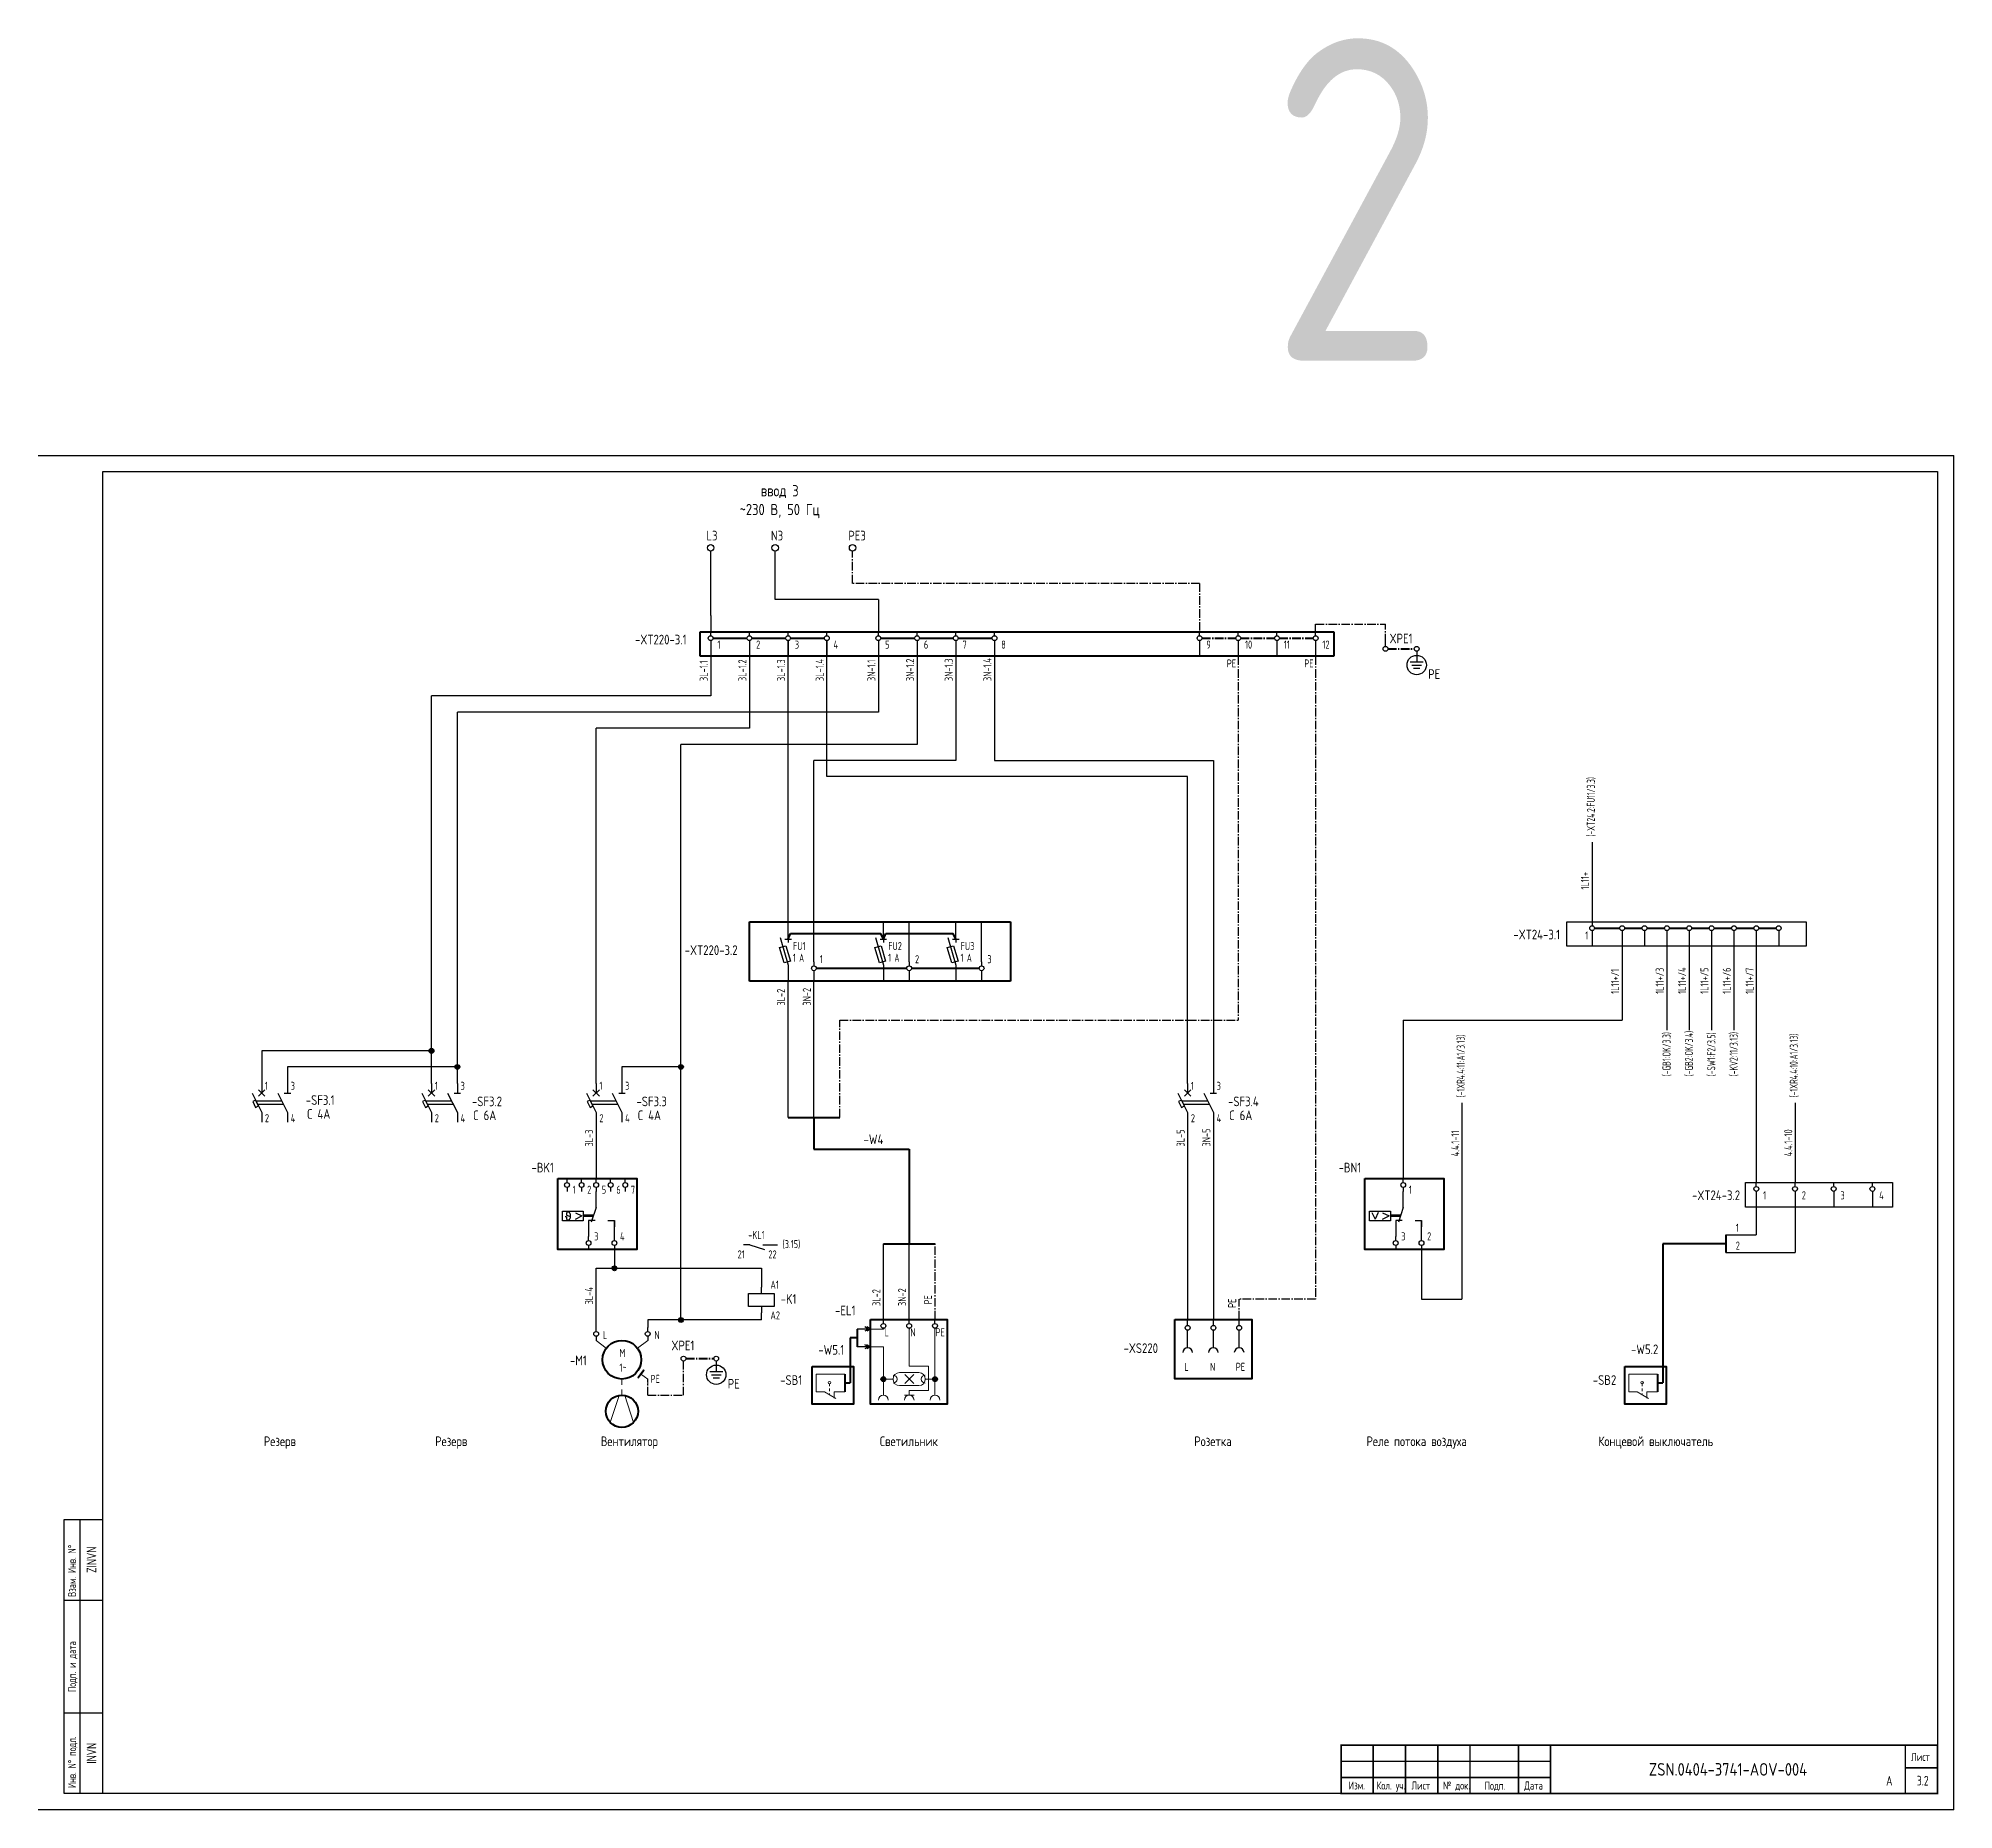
# Model space of a CAD drawing. Header units: millimetres. Extents: x 98 to 20644, y -7467 to -6136.
# Drawn here: x 692 to 1286, y -7467 to -6918 of the extents above; entities that cross this region are included whole.
import ezdxf
from ezdxf.enums import TextEntityAlignment as Align

# ---------------------------------------------------------------- set-up
doc = ezdxf.new("R2010")
doc.units = ezdxf.units.MM
doc.set_wipeout_variables(frame=1)
doc.linetypes.add('EPL_DASHLONGDOT', pattern=[1, 0.66, -0.12, 0.1, -0.12])
doc.layers.add('EPLAN108', color=5, linetype='Continuous', lineweight=30)
for name, color, linetype in [('Временный', 6, 'Continuous'), ('КИА_МАРКИРОВКА', 2, 'Continuous'), ('КИА_НАКЛЕЙКИ', 1, 'Continuous'), ('КИА_РАМКИ-ШТАМПЫ', 7, 'Continuous'), ('ФОРМАТ', 7, 'Continuous')]:
    doc.layers.add(name, color=color, linetype=linetype)
doc.styles.add('GOST 2.304 type A', font='')
doc.styles.add('GOST-A 3-1', font='', dxfattribs={"height": 3})
doc.styles.add('GOSTA-2.5-1', font='', dxfattribs={"width": 0.9, "height": 2.5})
doc.styles.add('ROMAND0-100', font='romand.shx')
doc.styles.add('ROMANS0-60', font='romans.shx', dxfattribs={"width": 0.6})
doc.styles.add('ROMANS0-70', font='romans.shx', dxfattribs={"width": 0.7})
doc.styles.get('GOST 2.304 type A').set_extended_font_data('GOST 2.304 type A')
doc.styles.get('GOST-A 3-1').set_extended_font_data('GOST type A')
doc.styles.get('GOSTA-2.5-1').set_extended_font_data('GOST Type AU')

msp = doc.modelspace()

# ---------------------------------------------------------------- texts
at = {"style": 'GOST-A 3-1'}
for s, height, p in [('2', 100, (1073.67, -7017.74)), ('L3', 3, (899.21, -7073.46)), ('N3', 3, (919.21, -7073.46)), ('PE3', 3, (943.21, -7073.46)), ('Резерв', 3, (761.93, -7354.32)), ('Резерв', 3, (815.07, -7354.32)), ('Вентилятор', 3, (866.46, -7354.32)), ('Светильник', 3, (952.98, -7354.32)), ('Розетка', 3, (1050.49, -7354.32)), ('Реле потока воздуха ', 3, (1103.89, -7354.32)), ('Концевой выключатель', 3, (1175.83, -7354.32))]:
    msp.add_text(s, height=height, dxfattribs=at).set_placement(p)
at = {"style": 'GOSTA-2.5-1'}
for s, width, p in [('FU1', 0.9, (926.02, -7200.5)), ('FU2', 0.9, (955.58, -7200.5)), ('FU3', 0.9, (978.02, -7200.5)), ('1', 0.9, (1171.74, -7197.22)), ('1 A', 0.7, (926.02, -7204.13)), ('1', 0.9, (934.33, -7204.57)), ('1 A', 0.7, (955.58, -7204.13)), ('2', 0.9, (963.89, -7204.57)), ('1 A', 0.7, (978.02, -7204.13)), ('3', 0.9, (986.33, -7204.57)), ('1', 0.9, (762.28, -7243.84)), ('3', 0.9, (770.28, -7243.84)), ('1', 0.9, (814.95, -7243.84)), ('3', 0.9, (822.95, -7243.84)), ('1', 0.9, (865.99, -7243.84)), ('3', 0.9, (873.99, -7243.84)), ('1', 0.9, (1049.43, -7243.84)), ('3', 0.9, (1057.43, -7243.84)), ('2', 0.9, (762.28, -7253.88)), ('4', 0.9, (770.28, -7253.88)), ('2', 0.9, (814.95, -7253.88)), ('4', 0.9, (822.95, -7253.88)), ('2', 0.9, (865.99, -7253.88)), ('4', 0.9, (873.99, -7253.88)), ('2', 0.9, (1049.43, -7253.88)), ('4', 0.9, (1057.43, -7253.88)), ('-KL1', 0.9, (912.15, -7290.09)), ('1', 0.9, (1218.41, -7287.88)), ('21', 0.9, (908.85, -7296.11)), ('22', 0.9, (918.41, -7296.11)), ('(3.15)', 0.8, (922.8, -7292.93)), ('2', 0.9, (1218.41, -7293.39)), ('A1', 0.9, (919.04, -7305.53)), ('A2', 0.9, (919.04, -7315.03))]:
    msp.add_text(s, height=2.5, dxfattribs=dict(at, width=width)).set_placement(p)
at = {"color": 7, "style": 'GOST-A 3-1'}
for s, p in [('C 4A', (775.3, -7252.82)), ('C 6A', (826.82, -7253.24)), ('C 4A', (877.86, -7253.24)), ('C 6A', (1061.3, -7253.24))]:
    msp.add_text(s, height=3, dxfattribs=at).set_placement(p)
at = {"color": 2, "style": 'GOST-A 3-1'}
msp.add_text('-K1', height=3, dxfattribs=at).set_placement((922.24, -7310.2))
at = {"style": 'GOSTA-2.5-1', "width": 0.9}
msp.add_text('PE', height=2.5, rotation=90, dxfattribs=at).set_placement((1063.49, -7311.44))
at = {"style": 'ROMANS0-70', "width": 0.7}
for s, p in [('Взам. Инв. N%%d', (704.46, -7401.07)), ('Подп. и дата', (704.46, -7430.6)), ('Инв. N%%d подл.', (704.46, -7460.37))]:
    msp.add_text(s, height=2.5, rotation=90, dxfattribs=at).set_placement(p, align=Align.BOTTOM_LEFT)
at = {"style": 'ROMANS0-70', "width": 0.7, "flags": 12}
for tag, p in [('ZINVN', (708.5, -7389.57)), ('INVN', (708.5, -7449.57))]:
    msp.add_attdef(tag, text='', height=3, rotation=90, dxfattribs=at).set_placement(p, align=Align.MIDDLE_CENTER)
at = {"layer": 'EPLAN108', "color": 7, "insert": (921.93, -7061.43), "char_height": 3.5, "attachment_point": 5, "style": 'GOST 2.304 type A'}
msp.add_mtext('ввод 3 \\P~230 B, 50 Гц', dxfattribs=at)
at = {"layer": 'Временный', "style": 'GOSTA-2.5-1', "width": 0.7}
for s, p in [('(-XT24.2:FU11/3.3)', (1174.73, -7165.31)), ('(-GB1:OK/3.3)', (1198.2, -7239.64)), ('(-GB2:OK/3.4)', (1205.13, -7239.64)), ('(-SW1:F2/3.5)', (1212.07, -7239.64)), ('(-KV2:11/3.13)', (1219, -7239.64)), ('(-1XR4.4:11:A1/3.13)', (1134.38, -7246.17)), ('(-1XR4.4:10:A1/3.13)', (1237.66, -7246.17))]:
    msp.add_text(s, height=2.5, rotation=90, dxfattribs=at).set_placement(p)
at = {"layer": 'КИА_МАРКИРОВКА', "style": 'GOSTA-2.5-1', "width": 0.9}
for s, p in [('3L-1.1', (899.59, -7117.07)), ('3L-1.2', (911.59, -7117.07)), ('3L-1.3', (923.59, -7117.07)), ('3L-1.4', (935.59, -7117.07)), ('3N-1.1', (951.59, -7117.07)), ('3N-1.2', (963.59, -7117.07)), ('3N-1.3', (975.59, -7117.07)), ('3N-1.4', (987.59, -7117.07)), ('1L11+', (1172.89, -7181.71)), ('1L11+/1', (1182.22, -7214.06)), ('1L11+/3', (1196.08, -7214.07)), ('1L11+/4', (1203.02, -7214.07)), ('1L11+/5', (1209.95, -7214.06)), ('1L11+/6', (1216.88, -7214.06)), ('1L11+/7', (1223.95, -7214.07)), ('3L-2', (923.58, -7217.71)), ('3N-2', (931.58, -7217.71)), ('3L-3', (864.05, -7261.41)), ('3L-5', (1047.49, -7261.41)), ('3N-5', (1055.49, -7261.41)), ('4.4.1-11', (1132.66, -7264.45)), ('4.4.1-10', (1235.94, -7264.45)), ('3L-4', (864.05, -7310.38)), ('3L-2', (953.14, -7310.87)), ('3N-2', (961.14, -7310.87)), ('PE', (969.14, -7310.38))]:
    msp.add_text(s, height=2.5, rotation=90, dxfattribs=at).set_placement(p)
for p in [(1060.59, -7112.87), (1084.59, -7112.87)]:
    msp.add_text('PE', height=2.5, dxfattribs=at).set_placement(p)
at = {"layer": 'КИА_МАРКИРОВКА', "style": 'GOST-A 3-1'}
for s, p in [('-W4', (947.92, -7260.68)), ('-W5.1', (933.9, -7325.96)), ('-W5.2', (1185.92, -7325.8))]:
    msp.add_text(s, height=3, dxfattribs=at).set_placement(p)
at = {"layer": 'КИА_НАКЛЕЙКИ', "style": 'GOST-A 3-1'}
for s, p in [('-XT220-3.1', (877.05, -7105.7)), ('XPE1', (1111.05, -7105.36)), ('-XT220-3.2', (892.47, -7202.02)), ('-XT24-3.1', (1149.45, -7197.17)), ('-SF3.1', (774.96, -7248.5)), ('-SF3.2', (826.47, -7248.92)), ('-SF3.3', (877.51, -7248.92)), ('-SF3.4', (1060.96, -7248.92)), ('-BN1', (1095.25, -7269.45)), ('-XT24-3.2', (1204.85, -7278.03)), ('-EL1', (939.09, -7313.75)), ('XPE1', (888.34, -7324.61)), ('-XS220', (1028.55, -7325.44)), ('-M1', (856.87, -7329.25)), ('-SB1', (922.08, -7335.33)), ('-SB2', (1174.09, -7335.33))]:
    msp.add_text(s, height=3, dxfattribs=at).set_placement(p)

# ---------------------------------------------------------------- blocks, each defined once
blk = doc.blocks.new('frm6')
at = {"layer": 'ФОРМАТ'}
blk.add_line((-185, 15), (-120, 15), dxfattribs=at)
at = {"layer": 'ФОРМАТ', "const_width": 0.5}
blk.add_lwpolyline([(-185, 15), (-185, 0), (0, 0), (0, 15)], close=True, dxfattribs=at)
for points in [[(-175, 15), (-175, 0)], [(-165, 15), (-165, 0)], [(-155, 15), (-155, 0)], [(-145, 15), (-145, 0)], [(-130, 15), (-130, 0)], [(-120, 15), (-120, 0)], [(-10, 15), (-10, 0)], [(-185, 10), (-120, 10)], [(-10, 8), (0, 8)], [(-185, 5), (-120, 5)]]:
    blk.add_lwpolyline(points, dxfattribs=at)
at = {"layer": 'ФОРМАТ', "style": 'GOSTA-2.5-1', "width": 0.95}
for s, p in [('Лист', (-8.17, 9.36)), ('Изм.', (-182.63, 0.5)), ('Кол. уч.', (-173.96, 0.5)), ('Лист', (-163.13, 0.5)), ('№ док.', (-153.38, 0.5)), ('Подп.', (-140.5, 0.44)), ('Дата', (-128.17, 0.5))]:
    blk.add_text(s, height=2.5, dxfattribs=at).set_placement(p, align=Align.BOTTOM_LEFT)
at = {"layer": 'ФОРМАТ', "flags": 8}
for tag, style, width, p in [('R2', 'ROMANS0-70', 0.7, (-184.4, 10)), ('QTY2', 'ROMANS0-70', 0.65, (-174.28, 10.29)), ('SH2', 'ROMANS0-70', 0.7, (-164.3, 10)), ('ND2', 'ROMANS0-60', 0.6, (-154.34, 10)), ('SIGN2', 'ROMANS0-70', 0.7, (-144.3, 10)), ('DATE2', 'ROMANS0-70', 0.43, (-129.4, 10)), ('R1', 'ROMANS0-70', 0.7, (-184.4, 5)), ('QTY1', 'ROMANS0-70', 0.65, (-174.28, 5.29)), ('SH1', 'ROMANS0-70', 0.7, (-164.3, 5)), ('ND1', 'ROMANS0-60', 0.6, (-154.34, 5)), ('SIGN1', 'ROMANS0-70', 0.7, (-144.3, 5)), ('DATE1', 'ROMANS0-70', 0.43, (-129.4, 5))]:
    blk.add_attdef(tag, text='', height=3, dxfattribs=dict(at, style=style, width=width)).set_placement(p, align=Align.BOTTOM_LEFT)
at = {"layer": 'ФОРМАТ', "style": 'ROMANS0-70', "width": 0.7, "flags": 8}
blk.add_attdef('SH', text='', height=3, dxfattribs=at).set_placement((-5.16, 3.75), align=Align.MIDDLE_CENTER)
blk = doc.blocks.new('A$C089F6265')
at = {"lineweight": 20}
blk.add_hatch(color=256, dxfattribs=at).paths.add_polyline_path([(13.09, 15.29), (14.88, 17.7), (14.68, 17.85), (12.89, 15.44)])
at = {"color": 0}
for p, q in [((0, 29.75), (0, 31)), ((16, 29.75), (16, 31)), ((0, 28.25), (0, 27)), ((16, 28.25), (16, 27))]:
    blk.add_line(p, q, dxfattribs=at)
at = {"lineweight": 20}
for p, q in [((3.15, 24.53), (0, 27)), ((12.8, 24.6), (16, 27)), ((8, 15), (8, 13.24)), ((16, 15), (13.78, 16.65)), ((16, 13), (16, 15)), ((4.36, 1.57), (7.14, 9.93)), ((8, 11.76), (8, 10)), ((11.64, 1.57), (8.86, 9.93))]:
    blk.add_line(p, q, dxfattribs=at)
blk.add_lwpolyline([(12.89, 15.44), (13.09, 15.29), (14.88, 17.7), (14.68, 17.85), (12.89, 15.44)], dxfattribs=at)
at = {"color": 0}
for centre in [(0, 29), (16, 29)]:
    blk.add_circle(centre, 0.75, dxfattribs=at)
at = {"lineweight": 40}
for centre, radius in [((8, 21), 6), ((8, 5), 5)]:
    blk.add_circle(centre, radius, dxfattribs=at)
at = {"style": 'GOSTA-2.5-1', "width": 0.9}
for s, p in [('L', (2.1, 27.38)), ('N', (18.1, 27.38)), ('M', (7.24, 21.82)), ('1~', (7.24, 17.3)), ('PE', (16.88, 13.8))]:
    blk.add_text(s, height=2.5, dxfattribs=at).set_placement(p)
blk = doc.blocks.new('A$C5C167954')
at = {"color": 0}
for p, q in [((0.75, 2.75), (0.75, 4)), ((0.75, 1.25), (0.75, 0))]:
    blk.add_line(p, q, dxfattribs=at)
blk.add_wipeout([(0.75, 2.75), (0.81, 2.75), (0.86, 2.74), (0.92, 2.73), (0.97, 2.72), (1.01, 2.7), (1.04, 2.69), (1.09, 2.67), (1.13, 2.65), (1.21, 2.6), (1.26, 2.55), (1.31, 2.5), (1.38, 2.41), (1.41, 2.35), (1.43, 2.31), (1.46, 2.23), (1.48, 2.18), (1.5, 2.08), (1.5, 2), (1.5, 1.94), (1.49, 1.87), (1.47, 1.8), (1.45, 1.73), (1.43, 1.69), (1.41, 1.64), (1.38, 1.59), (1.34, 1.54), (1.32, 1.51), (1.29, 1.48), (1.25, 1.44), (1.2, 1.4), (1.16, 1.37), (1.11, 1.34), (1.05, 1.31), (0.98, 1.28), (0.91, 1.27), (0.83, 1.25), (0.8, 1.25), (0.75, 1.25), (0.69, 1.25), (0.57, 1.27), (0.5, 1.29), (0.43, 1.32), (0.36, 1.36), (0.28, 1.42), (0.24, 1.45), (0.18, 1.51), (0.13, 1.57), (0.09, 1.64), (0.07, 1.69), (0.04, 1.75), (0.03, 1.79), (0.02, 1.84), (0.01, 1.9), (0, 1.96), (0, 2.02), (0, 2.08), (0.01, 2.13), (0.03, 2.2), (0.04, 2.25), (0.06, 2.3), (0.1, 2.37), (0.13, 2.42), (0.18, 2.49), (0.23, 2.55), (0.29, 2.6), (0.34, 2.63), (0.39, 2.66), (0.44, 2.68), (0.49, 2.7), (0.54, 2.72), (0.62, 2.74), (0.71, 2.75)], dxfattribs=at)
blk.add_circle((0.75, 2), 0.75, dxfattribs=at)
blk = doc.blocks.new('A$C60DA4E48')
for p, q in [((4, 13), (4, 18)), ((4, 13), (2.5, 8.5)), ((3.67, 9), (1.67, 9)), ((7.67, 9), (9.67, 9)), ((9.67, 4), (9.67, 9)), ((9.67, 9), (9.67, 7))]:
    blk.add_line(p, q)
at = {"color": 0}
for p, q in [((-5.26, 10.17), (-5.64, 10.17)), ((-5.23, 11.02), (-5.23, 10.67)), ((-5.23, 10.13), (-5.23, 9.75)), ((-5.19, 10.62), (-3.92, 10.27)), ((-4.07, 11.02), (-4.07, 9.75)), ((-2.41, 11.37), (-0.4, 10.41)), ((-2.41, 9.44), (-0.4, 10.41)), ((3.2, 10.59), (0.03, 10.59)), ((3.08, 10.23), (0.03, 10.23))]:
    blk.add_line(p, q, dxfattribs=at)
at = {"lineweight": 40}
blk.add_lwpolyline([(-7.91, 22), (16.63, 22), (16.63, 0), (-7.91, 0)], close=True, dxfattribs=at)
at = {"color": 0}
blk.add_lwpolyline([(-6.46, 11.9), (0.03, 11.9), (0.03, 8.91), (-6.46, 8.91)], close=True, dxfattribs=at)
for centre, radius, start, end in [((-5.26, 10.13), 0.0374, 0, 90), ((-4.65, 11.02), 0.579, 0, 180), ((-5.17, 10.67), 0.0532, 179.691, 253.58639), ((-4.65, 9.75), 0.579, 180, 0)]:
    blk.add_arc(centre, radius, start, end, dxfattribs=at)
for p in [(-5.78, 18), (-1.26, 18), (3.25, 18), (0.92, 0), (8.92, 0)]:
    blk.add_blockref('A$C5C167954', p)
blk.add_line((1.67, 9), (1.67, 4))
at = {"style": 'GOSTA-2.5-1', "width": 0.9}
for s, p in [('1', (-3.29, 17.27)), ('2', (1.23, 17.27)), ('5', (5.74, 17.27)), ('3', (3.41, 2.81)), ('4', (11.41, 2.81))]:
    blk.add_text(s, height=2.5, dxfattribs=at).set_placement(p)
blk.add_blockref('A$C5C167954', (7.76, 18))
blk.add_text('6', height=2.5, dxfattribs=at).set_placement((10.26, 17.27))
blk.add_blockref('A$C5C167954', (12.28, 18))
blk.add_text('7', height=2.5, dxfattribs=at).set_placement((14.77, 17.27))
blk = doc.blocks.new('A$C2EC3666A')
h = blk.add_hatch(color=7)
h.dxf.hatch_style = 1
edge = h.paths.add_edge_path()
edge.add_arc((0, 0), 0.75, 0, 360)
at = {"color": 0}
blk.add_circle((0, 0), 0.75, dxfattribs=at)
blk = doc.blocks.new('A$C77904139')
at = {"color": 0}
for p, q in [((10.34, 23.33), (9.22, 23.97)), ((10.96, 23.33), (9.83, 23.97)), ((15.01, 25.06), (15.01, 26.31)), ((23.01, 25.06), (23.01, 26.31)), ((31.01, 25.06), (31.01, 26.31)), ((10.34, 23.33), (6.87, 23.33)), ((10.34, 23.33), (9.22, 22.68)), ((10.34, 17.81), (9.22, 18.45)), ((10.96, 23.33), (9.83, 22.68)), ((10.96, 17.81), (9.83, 18.45)), ((15.01, 23.56), (15.01, 23.33)), ((23.01, 23.56), (23.01, 23.33)), ((31.01, 23.56), (31.01, 23.33)), ((10.34, 17.81), (6.87, 17.81)), ((10.34, 17.81), (9.22, 17.17)), ((10.96, 17.81), (9.83, 17.17))]:
    blk.add_line(p, q, dxfattribs=at)
at = {"color": 0, "lineweight": 40}
for p, q in [((6.87, 20.57), (4.69, 20.57)), ((4.69, 20.57), (4.69, 6.62)), ((6.87, 23.33), (6.87, 17.81)), ((3.06, 9.37), (3.06, 3.86)), ((3.06, 6.62), (4.69, 6.62))]:
    blk.add_line(p, q, dxfattribs=at)
at = {"lineweight": 20}
for p, q in [((10.96, 23.33), (15.01, 23.33)), ((23.01, 23.33), (23.01, 11.81)), ((31.01, 23.33), (31.01, 2.81)), ((15.01, 17.81), (10.96, 17.81)), ((15.01, 17.81), (15.01, 2.81)), ((-5.84, 3.86), (-5.84, 9.37)), ((-5.84, 9.37), (3.06, 9.37)), ((-1.71, 6.36), (-1.71, 5.61)), ((18.01, 7.81), (15.01, 7.81)), ((26.01, 9.81), (20.01, 9.81)), ((24.41, 6.41), (21.61, 9.21)), ((24.41, 9.21), (21.61, 6.41)), ((23.01, 11.81), (29.01, 11.81)), ((28.01, 7.81), (31.01, 7.81)), ((29.01, 4.31), (29.01, 11.81)), ((-3.21, 3.86), (-5.84, 3.86)), ((-3.21, 3.86), (0.29, 1.84)), ((-1.71, 4.86), (-1.71, 4.11)), ((-1.71, 3.36), (-1.71, 2.99)), ((-0.21, 1.86), (-0.21, 3.86)), ((3.06, 3.86), (-0.21, 3.86)), ((26.01, 5.81), (20.01, 5.81)), ((21.51, 2.81), (24.51, 2.81)), ((23.01, 4.31), (29.01, 4.31)), ((23.01, 2.81), (23.01, 4.31))]:
    blk.add_line(p, q, dxfattribs=at)
at = {"color": 0, "lineweight": 40}
for points in [[(10.96, 26.31), (34.83, 26.31), (34.83, 0), (10.96, 0)], [(-7.1, 11.74), (5.77, 11.74), (5.77, 0), (-7.1, 0)]]:
    blk.add_lwpolyline(points, close=True, dxfattribs=at)
at = {"color": 0}
for centre in [(15.01, 24.31), (23.01, 24.31), (31.01, 24.31)]:
    blk.add_circle(centre, 0.75, dxfattribs=at)
at = {"lineweight": 20}
blk.add_circle((-1.71, 6.73), 0.375, dxfattribs=at)
for centre, radius, start, end in [((20.01, 7.81), 2, 90, 270), ((18.01, 7.81), 1.25, 270, 90), ((26.01, 7.81), 2, 270, 90), ((28.01, 7.81), 1.25, 90, 270), ((15.01, 1.31), 1.5, 0, 180), ((23.01, 1.31), 1.5, 0, 180), ((31.01, 1.31), 1.5, 0, 180)]:
    blk.add_arc(centre, radius, start, end, dxfattribs=at)
at = {"color": 0}
for p in [(15.01, 7.81), (31.01, 7.81)]:
    blk.add_blockref('A$C2EC3666A', p, dxfattribs=at)
at = {"style": 'GOSTA-2.5-1', "width": 0.9}
for s, p in [('L', (15.36, 21.07)), ('N', (23.36, 21.07)), ('PE', (31.17, 21.07))]:
    blk.add_text(s, height=2.5, dxfattribs=at).set_placement(p)
blk = doc.blocks.new('A$C2D160E4F')
at = {"color": 0}
for p, q in [((1, 6.31), (5, 6.31)), ((3, 9.56), (3, 8.31)), ((3, 8.31), (3, 6.31)), ((1.5, 5.31), (4.5, 5.31)), ((2, 4.31), (4, 4.31))]:
    blk.add_line(p, q, dxfattribs=at)
blk.add_circle((3, 5.31), 3, dxfattribs=at)
at = {"style": 'GOST-A 3-1'}
blk.add_text('PE', height=3, dxfattribs=at).set_placement((6.57, 1))
blk = doc.blocks.new('A$C685B69D8')
at = {"color": 0}
for p, q in [((2, 6.44), (3.91, 7)), ((3.42, 1.64), (2, 6.44)), ((2.15, 9.5), (4.65, 1)), ((3.65, 9), (5.65, 9)), ((3.91, 7), (5.34, 2.21)), ((4.65, 9), (4.65, 8)), ((5.34, 2.21), (3.42, 1.64)), ((4.65, 1), (4.65, 0)), ((12.65, 2), (12.65, 0.75)), ((12.65, -0.75), (12.65, -2))]:
    blk.add_line(p, q, dxfattribs=at)
blk.add_circle((12.65, 0), 0.75, dxfattribs=at)
blk = doc.blocks.new('A$C11D95457')
at = {"lineweight": 25, "ltscale": 4}
for p, q in [((3, 12), (3, 9)), ((11, 12), (11, 9)), ((0, 9), (3, 3)), ((9.25, 6.5), (1.25, 6.5)), ((2, 10), (4, 8)), ((4, 10), (2, 8)), ((8, 9), (11, 3)), ((9.75, 5.5), (1.75, 5.5)), ((3, 3), (3, 0)), ((11, 3), (11, 0))]:
    blk.add_line(p, q, dxfattribs=at)
at = {"lineweight": 25}
blk.add_line((10, 9), (12, 9), dxfattribs=at)
at = {"lineweight": 25, "ltscale": 4}
blk.add_lwpolyline([(1.11, 4.55), (2, 5), (1.11, 6.79), (0.21, 6.34)], close=True, dxfattribs=at)
blk = doc.blocks.new('A$C552B4371')
at = {"color": 0}
for p, q in [((6.07, 16.59), (6.07, 18.45)), ((14.07, 16.59), (14.07, 18.45)), ((22.07, 16.59), (22.07, 18.45)), ((6.07, 9.65), (6.07, 15.09)), ((14.05, 9.65), (14.05, 15.09)), ((22.05, 9.65), (22.05, 15.09))]:
    blk.add_line(p, q, dxfattribs=at)
at = {"color": 0, "lineweight": 40}
blk.add_lwpolyline([(2.07, 18.45), (25.98, 18.45), (25.98, 0), (2.07, 0)], close=True, dxfattribs=at)
at = {"color": 0}
for centre in [(6.07, 15.84), (14.07, 15.84), (22.07, 15.84)]:
    blk.add_circle(centre, 0.75, dxfattribs=at)
for centre in [(6.07, 8.15), (14.05, 8.15), (22.05, 8.15)]:
    blk.add_arc(centre, 1.5, 0, 180, dxfattribs=at)
at = {"style": 'GOSTA-2.5-1', "width": 0.9}
for s, p in [('L', (5.05, 2.5)), ('N', (13.02, 2.5)), ('PE', (21.02, 2.5))]:
    blk.add_text(s, height=2.5, dxfattribs=at).set_placement(p)
blk = doc.blocks.new('A$C5C8D51D3')
at = {"lineweight": 25}
for p, q in [((4, 6), (4, 8)), ((4, 2), (4, 0))]:
    blk.add_line(p, q, dxfattribs=at)
blk.add_lwpolyline([(0, 6), (8, 6), (8, 2), (0, 2)], close=True, dxfattribs=at)

# ---------------------------------------------------------------- linework, layer by layer
for p, q in [((692, -7047.07), (1286, -7047.07)), ((1286, -7467.07), (1286, -7047.07)), ((712, -7052.07), (1281, -7052.07)), ((712, -7462.07), (712, -7052.07)), ((1281, -7052.07), (1281, -7462.07)), ((1173.86, -7194.45), (1173.86, -7199.32)), ((1183.19, -7194.45), (1183.19, -7199.33)), ((1190.12, -7194.45), (1190.12, -7199.32)), ((1197.06, -7194.45), (1197.06, -7199.32)), ((1203.99, -7194.45), (1203.99, -7199.32)), ((1210.92, -7194.45), (1210.92, -7199.32)), ((1217.86, -7194.45), (1217.86, -7199.32)), ((1224.79, -7194.45), (1224.79, -7199.32)), ((1231.73, -7194.45), (1231.73, -7199.32)), ((1115.29, -7280.34), (1115.29, -7275.34)), ((1115.29, -7280.34), (1113.79, -7284.83)), ((1114.96, -7284.33), (1112.96, -7284.33)), ((1118.96, -7284.33), (1120.96, -7284.33)), ((1120.95, -7289.34), (1120.96, -7284.33)), ((1120.96, -7284.33), (1120.96, -7286.33)), ((700, -7462.07), (700, -7377.07)), ((700, -7377.07), (712, -7377.07)), ((705, -7462.07), (705, -7377.07)), ((700, -7402.07), (712, -7402.07)), ((700, -7437.07), (712, -7437.07)), ((705, -7437.07), (712, -7437.07)), ((712, -7462.07), (700, -7462.07)), ((1281, -7462.07), (712, -7462.07)), ((1286, -7467.07), (692, -7467.07))]:
    msp.add_line(p, q)
at = {"color": 30, "lineweight": 25, "ltscale": 4}
for p, q in [((900.52, -7096.77), (900.52, -7076.77)), ((900.52, -7096.77), (900.52, -7101.77)), ((900.52, -7109.39), (900.52, -7121.7)), ((924.52, -7136.7), (924.52, -7104.39)), ((813.95, -7241.84), (813.95, -7121.7)), ((900.52, -7121.7), (813.95, -7121.7)), ((864.99, -7241.84), (864.99, -7131.7)), ((912.52, -7131.7), (864.99, -7131.7)), ((924.52, -7191.7), (924.52, -7136.7)), ((1048.43, -7146.7), (936.52, -7146.7)), ((1048.43, -7241.84), (1048.43, -7146.7)), ((924.53, -7252.37), (924.53, -7210.14)), ((813.95, -7231.72), (761.28, -7231.72)), ((864.99, -7253.84), (864.99, -7271.34)), ((1048.43, -7253.84), (1048.43, -7315.04)), ((954.09, -7315.04), (954.09, -7291.55))]:
    msp.add_line(p, q, dxfattribs=at)
at = {"color": 5, "lineweight": 25, "ltscale": 8}
for p, q in [((920.52, -7091.77), (920.52, -7076.77)), ((952.52, -7091.77), (920.52, -7091.77)), ((952.52, -7091.77), (952.52, -7101.77)), ((952.52, -7109.39), (952.52, -7126.7)), ((964.52, -7109.39), (964.52, -7136.7)), ((976.52, -7109.39), (976.52, -7141.7)), ((988.52, -7109.39), (988.52, -7141.7)), ((821.95, -7241.84), (821.95, -7126.7)), ((952.52, -7126.7), (821.95, -7126.7)), ((891.29, -7315.21), (891.29, -7136.7)), ((964.52, -7136.7), (891.29, -7136.7)), ((932.53, -7191.7), (932.53, -7141.7)), ((976.52, -7141.7), (932.53, -7141.7)), ((988.52, -7141.7), (1056.43, -7141.7)), ((1056.43, -7141.7), (1056.43, -7241.84)), ((932.53, -7252.37), (932.53, -7210.14)), ((1056.43, -7253.84), (1056.43, -7315.04)), ((962.09, -7315.04), (962.09, -7291.55)), ((916.25, -7315.21), (880.99, -7315.21)), ((916.25, -7315.21), (916.25, -7313.01))]:
    msp.add_line(p, q, dxfattribs=at)
at = {"color": 3, "linetype": 'EPL_DASHLONGDOT', "lineweight": 25, "ltscale": 4}
for p, q in [((944.52, -7086.77), (944.52, -7076.77)), ((1052.13, -7086.77), (944.52, -7086.77)), ((1109.8, -7105.09), (1109.8, -7099.44)), ((1064.13, -7109.39), (1064.13, -7222.23)), ((1088.13, -7109.39), (1088.13, -7308.73)), ((940.53, -7252.37), (940.53, -7222.23)), ((940.53, -7222.23), (1064.13, -7222.23)), ((970.09, -7315.04), (970.09, -7291.55)), ((1064.43, -7315.04), (1064.43, -7308.73)), ((1088.13, -7308.73), (1064.43, -7308.73)), ((892.1, -7338.53), (892.1, -7327.93)), ((880.99, -7338.53), (880.99, -7333.52)), ((880.99, -7338.53), (892.1, -7338.53))]:
    msp.add_line(p, q, dxfattribs=at)
at = {"color": 30, "lineweight": 40, "ltscale": 4}
for p, q in [((901.27, -7103.77), (911.77, -7103.77)), ((913.27, -7103.77), (923.77, -7103.77)), ((925.27, -7103.77), (935.77, -7103.77)), ((924.52, -7197.14), (925.29, -7195.31)), ((925.29, -7195.31), (953.32, -7195.31)), ((954.08, -7197.14), (953.32, -7195.31)), ((954.08, -7197.14), (954.85, -7195.31)), ((954.85, -7195.31), (975.76, -7195.31)), ((976.52, -7197.14), (975.76, -7195.31))]:
    msp.add_line(p, q, dxfattribs=at)
at = {"color": 5, "lineweight": 40, "ltscale": 8}
for p, q in [((953.27, -7103.77), (963.77, -7103.77)), ((965.27, -7103.77), (975.77, -7103.77)), ((977.27, -7103.77), (987.77, -7103.77))]:
    msp.add_line(p, q, dxfattribs=at)
at = {"color": 3, "linetype": 'EPL_DASHLONGDOT', "lineweight": 40, "ltscale": 4}
for p, q in [((1052.88, -7103.77), (1063.38, -7103.77)), ((1110.55, -7107.09), (1118.71, -7107.09)), ((892.85, -7327.18), (901.49, -7327.18))]:
    msp.add_line(p, q, dxfattribs=at)
at = {"color": 0, "lineweight": 40}
for p, q in [((1093.76, -7101.77), (1093.76, -7109.39)), ((1093.76, -7109.39), (897.25, -7109.39)), ((912.52, -7191.7), (993.52, -7191.7)), ((912.52, -7210.14), (912.52, -7191.7)), ((993.52, -7191.7), (993.52, -7210.14)), ((993.52, -7210.14), (912.52, -7210.14)), ((962.09, -7262.22), (962.09, -7291.55)), ((1215.31, -7291.55), (1195.78, -7291.55)), ((1195.78, -7291.55), (1195.78, -7334.73)), ((1215.31, -7288.8), (1215.31, -7294.31)), ((1194.14, -7331.98), (1194.14, -7337.49)), ((1194.14, -7334.73), (1195.78, -7334.73))]:
    msp.add_line(p, q, dxfattribs=at)
at = {"color": 0}
for p, q in [((1109.8, -7106.34), (1109.8, -7105.09)), ((924.52, -7197.14), (924.52, -7191.7)), ((932.53, -7204.14), (932.53, -7191.7)), ((954.08, -7197.14), (954.08, -7191.7)), ((962.09, -7204.14), (962.09, -7191.7)), ((976.52, -7197.14), (976.52, -7191.7)), ((984.53, -7204.14), (984.53, -7191.7)), ((924.53, -7206.14), (924.53, -7210.14)), ((932.53, -7208.14), (932.53, -7210.14)), ((954.09, -7206.14), (954.09, -7210.14)), ((962.09, -7208.14), (962.09, -7210.14)), ((976.53, -7206.14), (976.53, -7210.14)), ((984.53, -7208.14), (984.53, -7210.14)), ((1105.6, -7281.88), (1106.56, -7283.89)), ((1107.53, -7281.88), (1106.56, -7283.89)), ((1108.87, -7281.96), (1110.89, -7282.93)), ((1108.87, -7283.89), (1110.89, -7282.93)), ((1114.48, -7282.75), (1111.31, -7282.75)), ((1114.36, -7283.11), (1111.31, -7283.11)), ((1215.31, -7294.31), (1236.79, -7294.31)), ((1120.95, -7308.73), (1133.51, -7308.73))]:
    msp.add_line(p, q, dxfattribs=at)
at = {"color": 1}
for p, q in [((1173.86, -7166.98), (1173.86, -7192.95)), ((1183.19, -7199.33), (1183.19, -7222.23)), ((1197.06, -7199.33), (1197.06, -7225.3)), ((1203.99, -7199.33), (1203.99, -7225.3)), ((1210.92, -7199.32), (1210.92, -7225.29)), ((1217.86, -7199.32), (1217.86, -7225.29)), ((1224.79, -7199.33), (1224.79, -7262.22)), ((1115.29, -7222.23), (1183.19, -7222.23)), ((1224.79, -7280.19), (1224.79, -7288.8)), ((1215.31, -7288.8), (1224.79, -7288.8))]:
    msp.add_line(p, q, dxfattribs=at)
at = {"lineweight": 40, "ltscale": 4}
for p, q in [((1174.61, -7193.7), (1182.44, -7193.7)), ((1183.94, -7193.7), (1189.37, -7193.7)), ((1190.87, -7193.7), (1196.31, -7193.7)), ((1197.81, -7193.7), (1203.24, -7193.7)), ((1204.74, -7193.7), (1210.17, -7193.7)), ((1211.67, -7193.7), (1217.11, -7193.7)), ((1218.61, -7193.7), (1224.04, -7193.7)), ((1225.54, -7193.7), (1230.98, -7193.7))]:
    msp.add_line(p, q, dxfattribs=at)
at = {"color": 5, "linetype": 'Continuous', "lineweight": 40, "ltscale": 8}
for p, q in [((933.28, -7206.14), (961.34, -7206.14)), ((962.84, -7206.14), (983.78, -7206.14))]:
    msp.add_line(p, q, dxfattribs=at)
at = {"color": 30}
msp.add_line((761.28, -7231.72), (761.28, -7241.84), dxfattribs=at)
at = {"color": 5, "lineweight": 25, "ltscale": 4}
for p, q in [((821.95, -7236.72), (769.28, -7236.72)), ((891.29, -7236.72), (872.99, -7236.72))]:
    msp.add_line(p, q, dxfattribs=at)
at = {"color": 5}
for p, q in [((769.28, -7236.72), (769.28, -7241.84)), ((872.99, -7236.72), (872.99, -7241.84)), ((880.99, -7315.21), (880.99, -7317.52))]:
    msp.add_line(p, q, dxfattribs=at)
at = {"lineweight": 40}
for p, q in [((924.53, -7252.37), (940.53, -7252.37)), ((932.53, -7252.37), (932.53, -7262.22)), ((932.53, -7262.22), (962.09, -7262.22)), ((954.09, -7291.55), (970.09, -7291.55))]:
    msp.add_line(p, q, dxfattribs=at)
at = {"color": 0, "lineweight": -2}
for p, q in [((1133.51, -7247.84), (1133.51, -7308.73)), ((1236.79, -7280.19), (1236.79, -7294.31))]:
    msp.add_line(p, q, dxfattribs=at)
at = {"lineweight": 25}
for p, q in [((912.69, -7291.85), (910.69, -7291.85)), ((912.69, -7291.85), (917.19, -7293.35)), ((916.69, -7291.85), (918.69, -7291.85)), ((918.69, -7291.85), (921.21, -7291.85))]:
    msp.add_line(p, q, dxfattribs=at)
at = {"color": 30, "linetype": 'Continuous', "lineweight": 25, "ltscale": 4}
for p, q in [((864.99, -7317.52), (864.99, -7299.17)), ((864.99, -7299.17), (916.25, -7299.17)), ((916.25, -7299.17), (916.25, -7305.01))]:
    msp.add_line(p, q, dxfattribs=at)
at = {"lineweight": 20}
for p, q in [((1185.25, -7337.49), (1185.25, -7331.98)), ((1185.25, -7331.98), (1194.14, -7331.98)), ((1189.38, -7334.99), (1189.38, -7335.74)), ((1187.88, -7337.49), (1185.25, -7337.49)), ((1187.88, -7337.49), (1191.38, -7339.51)), ((1189.38, -7336.49), (1189.38, -7337.24)), ((1189.38, -7337.99), (1189.38, -7338.36)), ((1190.88, -7339.49), (1190.88, -7337.49)), ((1194.14, -7337.49), (1190.88, -7337.49))]:
    msp.add_line(p, q, dxfattribs=at)
msp.add_lwpolyline([(1166.02, -7191.7), (1240.27, -7191.7), (1240.27, -7199.32), (1166.02, -7199.32)], close=True)
at = {"lineweight": 40}
msp.add_lwpolyline([(1103.38, -7271.34), (1127.92, -7271.34), (1127.92, -7293.34), (1103.38, -7293.34)], close=True, dxfattribs=at)
at = {"color": 0}
msp.add_lwpolyline([(1104.82, -7281.43), (1111.31, -7281.43), (1111.31, -7284.42), (1104.82, -7284.42)], close=True, dxfattribs=at)
at = {"color": 0, "lineweight": 40}
msp.add_lwpolyline([(1183.98, -7329.61), (1196.86, -7329.61), (1196.86, -7341.35), (1183.98, -7341.35)], close=True, dxfattribs=at)
at = {"color": 7, "linetype": 'Continuous', "lineweight": 25, "ltscale": 4}
for centre in [(900.52, -7075.77), (920.52, -7075.77), (944.52, -7075.77)]:
    msp.add_circle(centre, 1, dxfattribs=at)
at = {"color": 0}
for centre in [(1109.8, -7107.09), (1119.46, -7107.09), (892.1, -7327.18), (902.24, -7327.18)]:
    msp.add_circle(centre, 0.75, dxfattribs=at)
for centre in [(1173.86, -7193.7), (1183.19, -7193.7), (1190.12, -7193.7), (1197.06, -7193.7), (1203.99, -7193.7), (1210.92, -7193.7), (1217.86, -7193.7), (1224.79, -7193.7), (1231.73, -7193.7)]:
    msp.add_circle(centre, 0.75)
at = {"lineweight": 20}
msp.add_circle((1189.38, -7334.62), 0.375, dxfattribs=at)

# ---------------------------------------------------------------- block references
at = {"color": 0}
for name, p in [('A$C2D160E4F', (1116.46, -7117.4)), ('A$C685B69D8', (919.88, -7206.14)), ('A$C685B69D8', (949.44, -7206.14)), ('A$C685B69D8', (971.88, -7206.14)), ('A$C2EC3666A', (813.95, -7231.72)), ('A$C2EC3666A', (821.95, -7236.72)), ('A$C2EC3666A', (891.29, -7236.72)), ('A$C11D95457', (758.28, -7253.84)), ('A$C11D95457', (810.95, -7253.84)), ('A$C11D95457', (861.99, -7253.84)), ('A$C11D95457', (1045.43, -7253.84)), ('A$C5C167954', (1224.04, -7276.56)), ('A$C5C167954', (1236.04, -7276.56)), ('A$C5C167954', (1248.04, -7276.56)), ('A$C5C167954', (1260.04, -7276.56)), ('A$C2EC3666A', (870.66, -7299.17)), ('A$C5C8D51D3', (912.25, -7313.01)), ('A$C089F6265', (864.99, -7348.52)), ('A$C2EC3666A', (891.29, -7315.21)), ('A$C77904139', (939.07, -7341.35)), ('A$C552B4371', (1042.36, -7333.49)), ('A$C2D160E4F', (899.24, -7337.48))]:
    msp.add_blockref(name, p, dxfattribs=at)
at = {"layer": 'КИА_РАМКИ-ШТАМПЫ'}
ref = msp.add_blockref('frm6', (1281, -7462.07), dxfattribs=at)
ref.add_attrib('TITLE', 'ZSN.0404-3741-AOV-004', dxfattribs={"layer": '0', "height": 3.9, "style": 'ROMAND0-100', "width": 0.8, "flags": 8}).set_placement((1216, -7454.57), align=Align.MIDDLE_CENTER)
ref.add_attrib('SH', '3.2', dxfattribs={"layer": '0', "height": 3, "style": 'ROMANS0-70', "width": 0.7, "flags": 8}).set_placement((1276.4, -7458.07), align=Align.MIDDLE_CENTER)
ref.add_attrib('REV', 'А', dxfattribs={"layer": '0', "height": 3, "style": 'ROMANS0-70', "width": 0.7, "flags": 8}).set_placement((1266.03, -7458.09), align=Align.MIDDLE_CENTER)

msp.set_redraw_order([(e.dxf.handle, doc.entitydb.next_handle()) for e in msp.query("TEXT MTEXT ATTDEF DIMENSION ARC_DIMENSION")])  # texts and dimensions are drawn at this point

# ---------------------------------------------------------------- next in the draw order: linework, layer by layer
at = {"color": 0, "lineweight": -2}
msp.add_line((1236.79, -7247.84), (1236.79, -7272.56), dxfattribs=at)
at = {"color": 1}
msp.add_line((1224.79, -7262.22), (1224.79, -7272.56), dxfattribs=at)
at = {"color": 0}
for p, q in [((1224.79, -7276.56), (1224.79, -7280.19)), ((1236.79, -7276.56), (1236.79, -7280.19)), ((1248.79, -7276.56), (1248.79, -7280.19)), ((1260.79, -7276.56), (1260.79, -7280.19))]:
    msp.add_line(p, q, dxfattribs=at)
msp.add_lwpolyline([(1221.42, -7272.56), (1266.98, -7272.56), (1266.98, -7280.19), (1221.42, -7280.19)], close=True)

# ---------------------------------------------------------------- next in the draw order: block references
for name, p in [('A$C5C167954', (899.77, -7105.77)), ('A$C5C167954', (911.77, -7105.77)), ('A$C5C167954', (923.77, -7105.77)), ('A$C5C167954', (935.77, -7105.77)), ('A$C5C167954', (951.77, -7105.77)), ('A$C5C167954', (963.77, -7105.77)), ('A$C5C167954', (975.77, -7105.77)), ('A$C5C167954', (987.77, -7105.77)), ('A$C5C167954', (1051.38, -7105.77)), ('A$C5C167954', (1063.38, -7105.77)), ('A$C60DA4E48', (860.99, -7293.34))]:
    msp.add_blockref(name, p, dxfattribs=at)
for p in [(1114.54, -7275.34), (1112.2, -7293.34), (1120.2, -7293.34)]:
    msp.add_blockref('A$C5C167954', p)

# ---------------------------------------------------------------- next in the draw order: texts
at = {"style": 'GOSTA-2.5-1', "width": 0.9}
for s, p in [('1', (1226.89, -7277.8)), ('2', (1238.89, -7277.8)), ('3', (1250.89, -7277.8)), ('4', (1262.89, -7277.8))]:
    msp.add_text(s, height=2.5, dxfattribs=at).set_placement(p)

# ---------------------------------------------------------------- next in the draw order: linework, layer by layer
at = {"color": 3, "linetype": 'EPL_DASHLONGDOT', "lineweight": 25, "ltscale": 4}
msp.add_line((1052.13, -7086.77), (1052.13, -7101.77), dxfattribs=at)
at = {"color": 0, "lineweight": 40}
for p, q in [((897.25, -7101.77), (1093.76, -7101.77)), ((897.25, -7109.39), (897.25, -7101.77))]:
    msp.add_line(p, q, dxfattribs=at)
at = {"color": 3, "linetype": 'EPL_DASHLONGDOT', "lineweight": 40, "ltscale": 4}
msp.add_line((1064.88, -7103.77), (1075.38, -7103.77), dxfattribs=at)
at = {"color": 0}
for p, q in [((900.52, -7105.77), (900.52, -7109.39)), ((912.52, -7105.77), (912.52, -7109.39)), ((924.52, -7105.77), (924.52, -7109.39)), ((936.52, -7105.77), (936.52, -7109.39)), ((952.52, -7105.77), (952.52, -7109.39)), ((964.52, -7105.77), (964.52, -7109.39)), ((976.52, -7105.77), (976.52, -7109.39)), ((988.52, -7105.77), (988.52, -7109.39)), ((1052.13, -7105.77), (1052.13, -7109.39)), ((1064.13, -7105.77), (1064.13, -7109.39))]:
    msp.add_line(p, q, dxfattribs=at)
at = {"color": 30, "lineweight": 25, "ltscale": 4}
for p, q in [((912.52, -7104.39), (912.52, -7131.7)), ((936.52, -7146.7), (936.52, -7104.39))]:
    msp.add_line(p, q, dxfattribs=at)
at = {"color": 1}
msp.add_line((1115.29, -7222.23), (1115.29, -7271.34), dxfattribs=at)
msp.add_line((1112.96, -7284.33), (1112.95, -7289.34))
at = {"color": 30, "linetype": 'Continuous', "lineweight": 25, "ltscale": 4}
msp.add_line((870.66, -7293.34), (870.66, -7299.17), dxfattribs=at)
at = {"color": 0, "lineweight": -2}
msp.add_line((1120.95, -7293.34), (1120.95, -7308.73), dxfattribs=at)

# ---------------------------------------------------------------- next in the draw order: texts
at = {"style": 'GOSTA-2.5-1', "width": 0.9}
for s, p in [('1', (902.62, -7107.01)), ('2', (914.62, -7107.01)), ('3', (926.62, -7107.01)), ('4', (938.62, -7107.01)), ('5', (954.62, -7107.01)), ('6', (966.62, -7107.01)), ('7', (978.62, -7107.01)), ('8', (990.62, -7107.01)), ('9', (1054.23, -7107.01)), ('10', (1066.23, -7107.01)), ('1', (1117.03, -7276.07)), ('3', (1114.69, -7290.52)), ('2', (1122.69, -7290.52))]:
    msp.add_text(s, height=2.5, dxfattribs=at).set_placement(p)
at = {"layer": 'КИА_НАКЛЕЙКИ', "style": 'GOST-A 3-1'}
msp.add_text('-BK1', height=3, dxfattribs=at).set_placement((844.96, -7269.45))

# ---------------------------------------------------------------- next in the draw order: block references
at = {"color": 0}
msp.add_blockref('A$C5C167954', (1075.38, -7105.77), dxfattribs=at)

# ---------------------------------------------------------------- next in the draw order: linework, layer by layer
at = {"color": 3, "linetype": 'EPL_DASHLONGDOT', "lineweight": 40, "ltscale": 4}
msp.add_line((1076.88, -7103.77), (1087.38, -7103.77), dxfattribs=at)
at = {"color": 0}
msp.add_line((1076.13, -7105.77), (1076.13, -7109.39), dxfattribs=at)

# ---------------------------------------------------------------- next in the draw order: texts
at = {"style": 'GOSTA-2.5-1', "width": 0.9}
msp.add_text('11', height=2.5, dxfattribs=at).set_placement((1078.22, -7107.01))

# ---------------------------------------------------------------- next in the draw order: block references
at = {"color": 0}
msp.add_blockref('A$C5C167954', (1087.38, -7105.77), dxfattribs=at)

# ---------------------------------------------------------------- next in the draw order: linework, layer by layer
at = {"color": 3, "linetype": 'EPL_DASHLONGDOT', "lineweight": 25, "ltscale": 4}
for p, q in [((1088.13, -7101.77), (1088.13, -7099.44)), ((1088.13, -7099.44), (1109.8, -7099.44))]:
    msp.add_line(p, q, dxfattribs=at)
at = {"color": 0}
msp.add_line((1088.13, -7105.77), (1088.13, -7109.39), dxfattribs=at)

# ---------------------------------------------------------------- next in the draw order: texts
at = {"style": 'GOSTA-2.5-1', "width": 0.9}
msp.add_text('12', height=2.5, dxfattribs=at).set_placement((1090.22, -7107.01))

doc.saveas('drawing.dxf')
